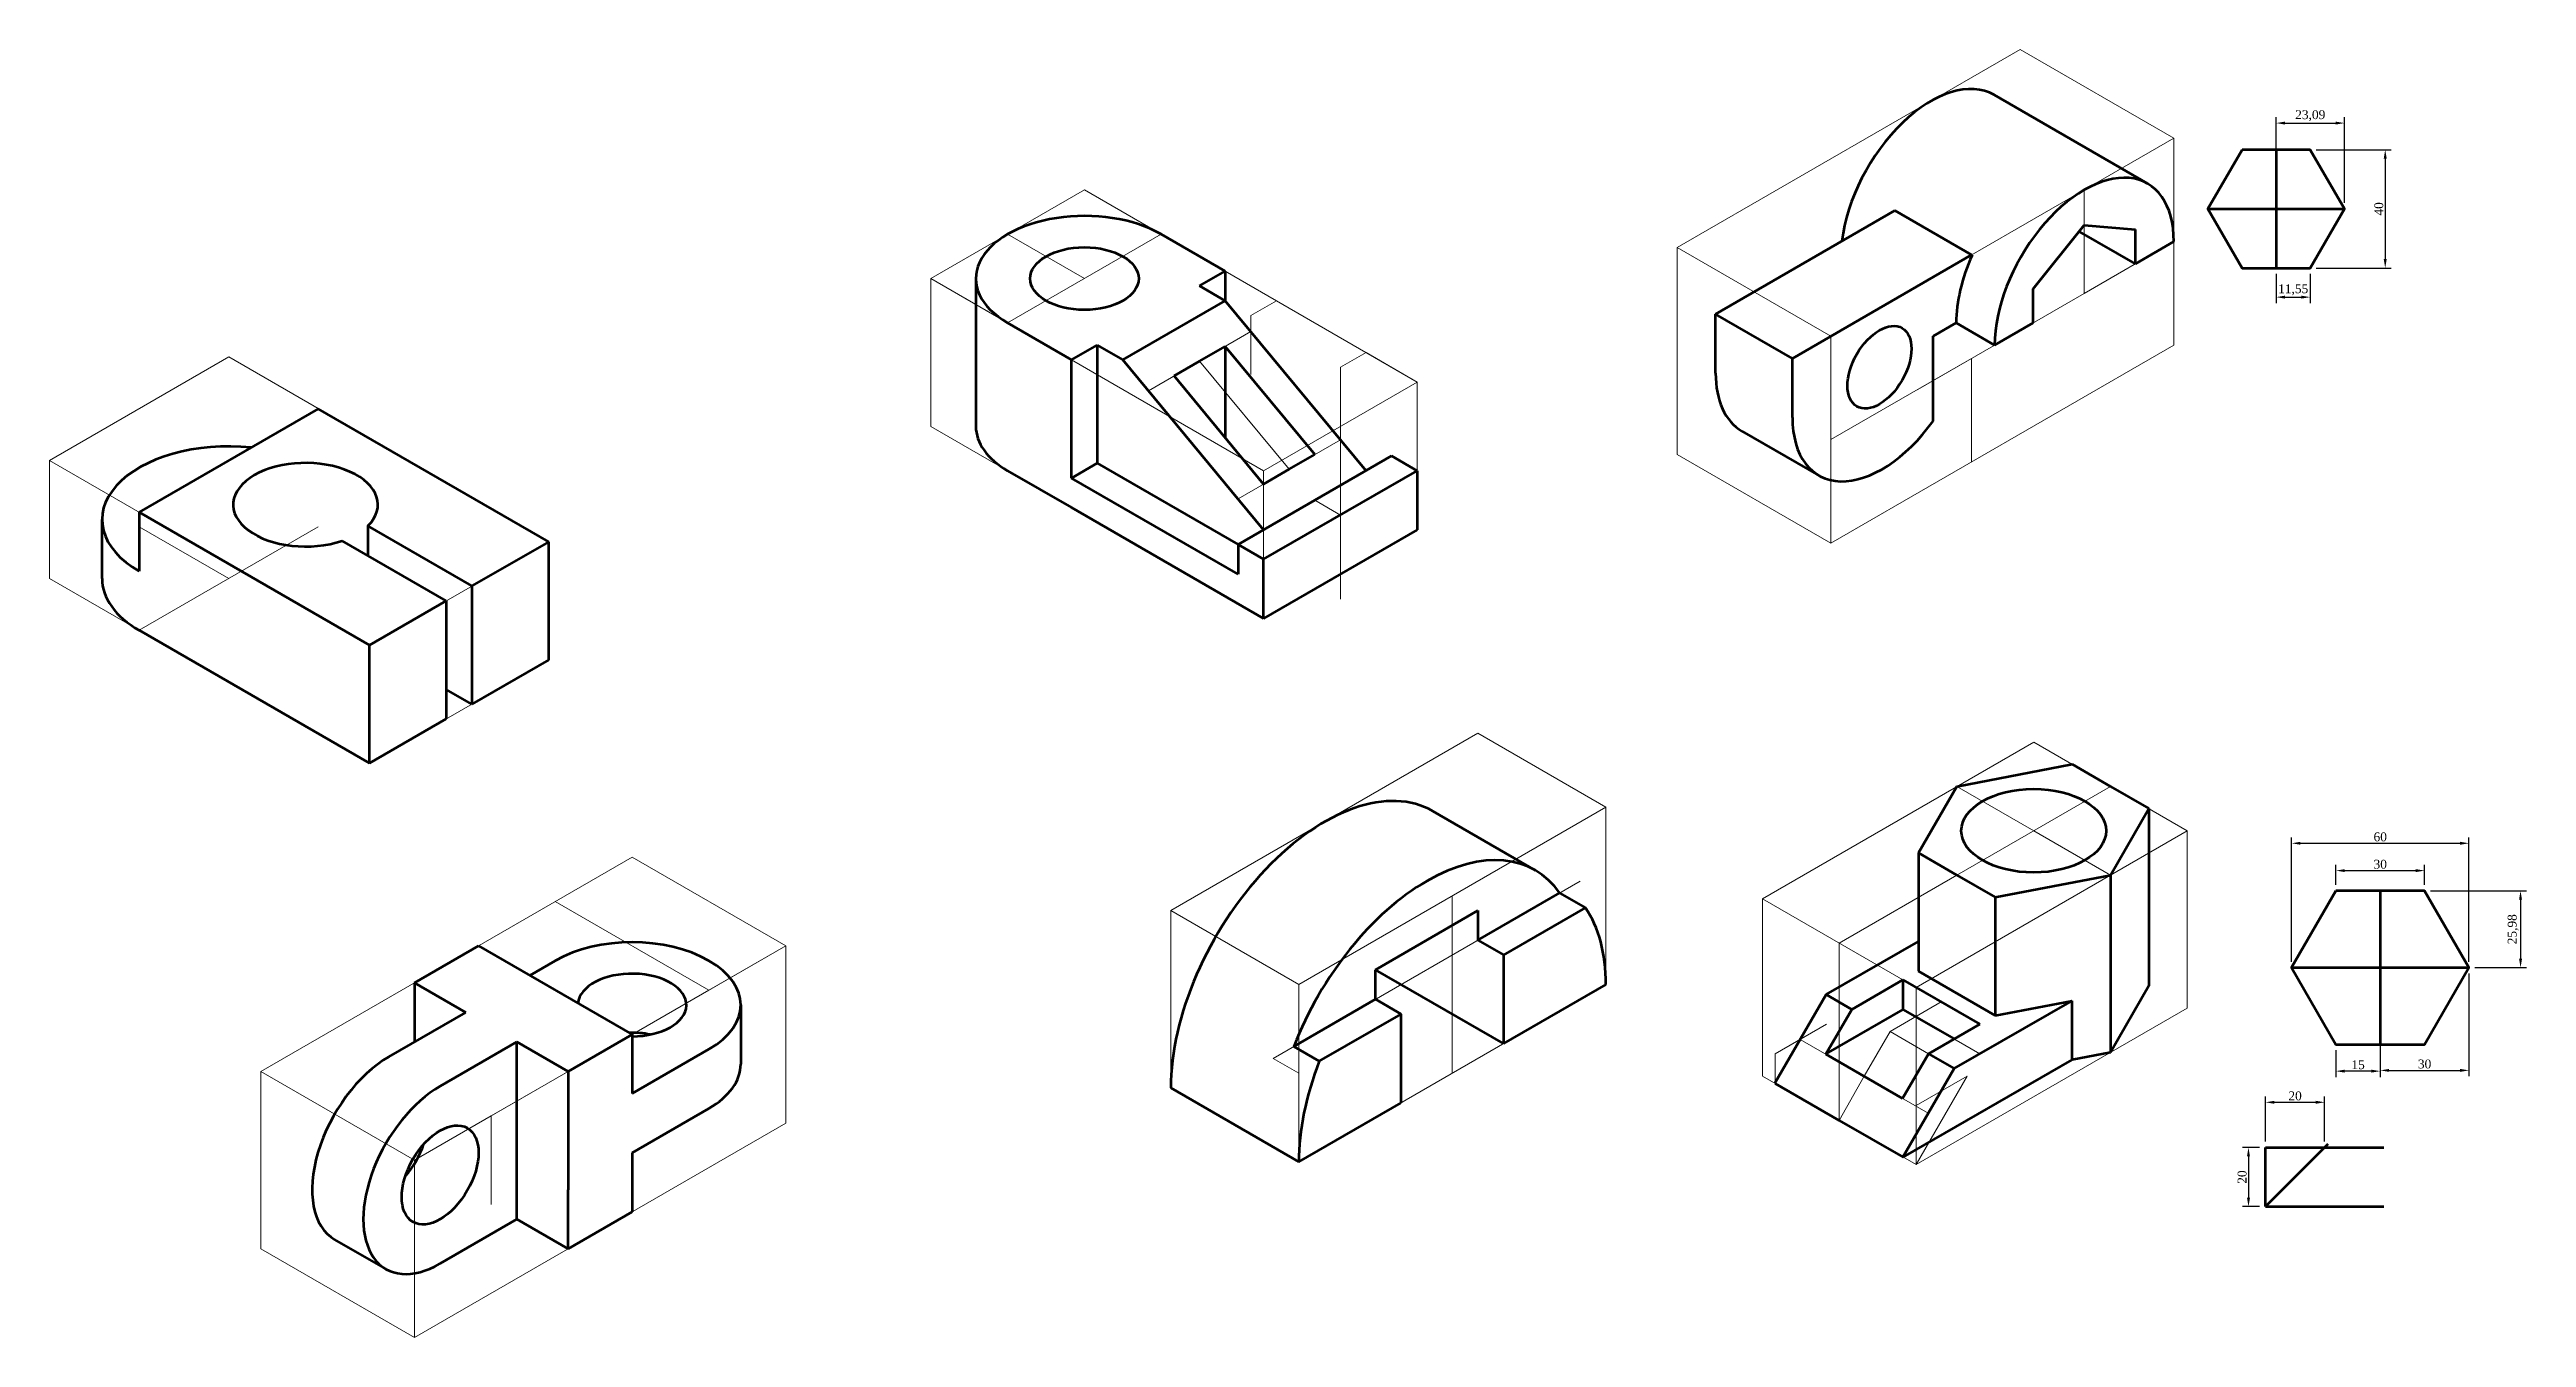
# Model space of a CAD drawing. Header units: millimetres. Extents: x 2048 to 5316, y 978 to 2109.
# Drawn here: x 3875 to 4713, y 1548 to 1984 of the extents above; entities that cross this region are included whole.
import ezdxf

# ---------------------------------------------------------------- set-up
doc = ezdxf.new("R2010")
doc.units = ezdxf.units.MM
for name, color, linetype, lineweight in [('Dark', 2, 'Continuous', 60), ('Light', 4, 'Continuous', 5), ('Medium', 6, 'Continuous', 20)]:
    doc.layers.add(name, color=color, linetype=linetype, lineweight=lineweight)
doc.styles.get("Standard").update_dxf_attribs({"font": 'times.ttf'})
doc.dimstyles.new('ISO-25', dxfattribs={"dimtxt": 3, "dimasz": 3, "dimexe": 2, "dimexo": 2, "dimtad": 1, "dimtoh": 1, "dimtxsty": 'Standard', "dimcen": 2.5, "dimadec": 0, "dimazin": 0, "dimtfac": 1, "dimtmove": 0, "dimatfit": 2, "dimfxl": 1, "dimarcsym": 0})

msp = doc.modelspace()

# ---------------------------------------------------------------- blocks, each defined once
blk = doc.blocks.new('*D37')
at = {"layer": 'Dark', "color": 0, "lineweight": -2, "transparency": 16777216}
for p, q in [((4642.05, 1950.11), (4667.41, 1950.11)), ((4665.41, 1947.11), (4665.41, 1913.11)), ((4642.05, 1910.11), (4667.41, 1910.11))]:
    blk.add_line(p, q, dxfattribs=at)
at = {"layer": 'Dark', "color": 0, "transparency": 16777216}
for points in [[(4664.91, 1947.11), (4665.91, 1947.11), (4665.41, 1950.11)], [(4664.91, 1913.11), (4665.91, 1913.11), (4665.41, 1910.11)]]:
    blk.add_solid(points, dxfattribs=at)
at = {"layer": 'Defpoints', "color": 0, "transparency": 16777216}
for p in [(4640.05, 1950.11), (4640.05, 1910.11), (4665.41, 1910.11)]:
    blk.add_point(p, dxfattribs=at)
at = {"layer": 'Dark', "color": 0, "transparency": 16777216, "insert": (4663.26, 1930.11), "char_height": 3, "attachment_point": 5, "rotation": 90}
blk.add_mtext('40', dxfattribs=at)
blk = doc.blocks.new('*D38')
at = {"layer": 'Dark', "color": 0, "lineweight": -2, "transparency": 16777216}
for p, q in [((4628.5, 1932.11), (4628.5, 1961.15)), ((4651.6, 1932.11), (4651.6, 1961.15)), ((4631.5, 1959.15), (4648.6, 1959.15))]:
    blk.add_line(p, q, dxfattribs=at)
at = {"layer": 'Dark', "color": 0, "transparency": 16777216}
for points in [[(4631.5, 1959.65), (4631.5, 1958.65), (4628.5, 1959.15)], [(4648.6, 1959.65), (4648.6, 1958.65), (4651.6, 1959.15)]]:
    blk.add_solid(points, dxfattribs=at)
at = {"layer": 'Defpoints', "color": 0, "transparency": 16777216}
for p in [(4651.6, 1959.15), (4628.5, 1930.11), (4651.6, 1930.11)]:
    blk.add_point(p, dxfattribs=at)
at = {"layer": 'Dark', "color": 0, "transparency": 16777216, "insert": (4640.05, 1961.64), "char_height": 3, "attachment_point": 5}
blk.add_mtext('23,09', dxfattribs=at)
blk = doc.blocks.new('*D39')
at = {"layer": 'Dark', "color": 0, "lineweight": -2, "transparency": 16777216}
for p, q in [((4628.5, 1908.11), (4628.5, 1898.25)), ((4640.05, 1908.11), (4640.05, 1898.25)), ((4631.5, 1900.25), (4637.05, 1900.25))]:
    blk.add_line(p, q, dxfattribs=at)
at = {"layer": 'Dark', "color": 0, "transparency": 16777216}
for points in [[(4631.5, 1900.75), (4631.5, 1899.75), (4628.5, 1900.25)], [(4637.05, 1900.75), (4637.05, 1899.75), (4640.05, 1900.25)]]:
    blk.add_solid(points, dxfattribs=at)
at = {"layer": 'Defpoints', "color": 0, "transparency": 16777216}
for p in [(4628.5, 1910.11), (4640.05, 1910.11), (4640.05, 1900.25)]:
    blk.add_point(p, dxfattribs=at)
at = {"layer": 'Dark', "color": 0, "transparency": 16777216, "insert": (4634.28, 1902.74), "char_height": 3, "attachment_point": 5}
blk.add_mtext('11,55', dxfattribs=at)
blk = doc.blocks.new('*D40')
at = {"layer": 'Dark', "color": 0, "lineweight": -2, "transparency": 16777216}
for p, q in [((4648.73, 1701.35), (4648.73, 1708.2)), ((4651.73, 1706.2), (4675.73, 1706.2)), ((4678.73, 1701.35), (4678.73, 1708.2))]:
    blk.add_line(p, q, dxfattribs=at)
at = {"layer": 'Dark', "color": 0, "transparency": 16777216}
for points in [[(4651.73, 1706.7), (4651.73, 1705.7), (4648.73, 1706.2)], [(4675.73, 1706.7), (4675.73, 1705.7), (4678.73, 1706.2)]]:
    blk.add_solid(points, dxfattribs=at)
at = {"layer": 'Defpoints', "color": 0, "transparency": 16777216}
for p in [(4678.73, 1706.2), (4648.73, 1699.35), (4678.73, 1699.35)]:
    blk.add_point(p, dxfattribs=at)
at = {"layer": 'Dark', "color": 0, "transparency": 16777216, "insert": (4663.73, 1708.35), "char_height": 3, "attachment_point": 5}
blk.add_mtext('30', dxfattribs=at)
blk = doc.blocks.new('*D41')
at = {"layer": 'Dark', "color": 0, "lineweight": -2, "transparency": 16777216}
for p, q in [((4633.73, 1675.37), (4633.73, 1717.45)), ((4636.73, 1715.45), (4690.73, 1715.45)), ((4693.73, 1675.37), (4693.73, 1717.45))]:
    blk.add_line(p, q, dxfattribs=at)
at = {"layer": 'Dark', "color": 0, "transparency": 16777216}
for points in [[(4636.73, 1715.95), (4636.73, 1714.95), (4633.73, 1715.45)], [(4690.73, 1715.95), (4690.73, 1714.95), (4693.73, 1715.45)]]:
    blk.add_solid(points, dxfattribs=at)
at = {"layer": 'Defpoints', "color": 0, "transparency": 16777216}
for p in [(4693.73, 1715.45), (4633.73, 1673.37), (4693.73, 1673.37)]:
    blk.add_point(p, dxfattribs=at)
at = {"layer": 'Dark', "color": 0, "transparency": 16777216, "insert": (4663.73, 1717.6), "char_height": 3, "attachment_point": 5}
blk.add_mtext('60', dxfattribs=at)
blk = doc.blocks.new('*D42')
at = {"layer": 'Dark', "color": 0, "lineweight": -2, "transparency": 16777216}
for p, q in [((4680.73, 1699.35), (4713.19, 1699.35)), ((4711.19, 1696.35), (4711.19, 1676.37)), ((4695.73, 1673.37), (4713.19, 1673.37))]:
    blk.add_line(p, q, dxfattribs=at)
at = {"layer": 'Dark', "color": 0, "transparency": 16777216}
for points in [[(4710.69, 1696.35), (4711.69, 1696.35), (4711.19, 1699.35)], [(4710.69, 1676.37), (4711.69, 1676.37), (4711.19, 1673.37)]]:
    blk.add_solid(points, dxfattribs=at)
at = {"layer": 'Defpoints', "color": 0, "transparency": 16777216}
for p in [(4678.73, 1699.35), (4693.73, 1673.37), (4711.19, 1673.37)]:
    blk.add_point(p, dxfattribs=at)
at = {"layer": 'Dark', "color": 0, "transparency": 16777216, "insert": (4708.7, 1686.36), "char_height": 3, "attachment_point": 5, "rotation": 90}
blk.add_mtext('25,98', dxfattribs=at)
blk = doc.blocks.new('*D43')
at = {"layer": 'Dark', "color": 0, "lineweight": -2, "transparency": 16777216}
for p, q in [((4648.73, 1645.39), (4648.73, 1636.35)), ((4663.73, 1645.39), (4663.73, 1636.35)), ((4660.73, 1638.35), (4651.73, 1638.35))]:
    blk.add_line(p, q, dxfattribs=at)
at = {"layer": 'Dark', "color": 0, "transparency": 16777216}
for points in [[(4651.73, 1638.85), (4651.73, 1637.85), (4648.73, 1638.35)], [(4660.73, 1638.85), (4660.73, 1637.85), (4663.73, 1638.35)]]:
    blk.add_solid(points, dxfattribs=at)
at = {"layer": 'Defpoints', "color": 0, "transparency": 16777216}
for p in [(4648.73, 1647.39), (4663.73, 1647.39), (4648.73, 1638.35)]:
    blk.add_point(p, dxfattribs=at)
at = {"layer": 'Dark', "color": 0, "transparency": 16777216, "insert": (4656.23, 1640.5), "char_height": 3, "attachment_point": 5}
blk.add_mtext('15', dxfattribs=at)
blk = doc.blocks.new('*D44')
at = {"layer": 'Dark', "color": 0, "lineweight": -2, "transparency": 16777216}
for p, q in [((4663.73, 1671.37), (4663.73, 1636.6)), ((4693.73, 1671.37), (4693.73, 1636.6)), ((4666.73, 1638.6), (4690.73, 1638.6))]:
    blk.add_line(p, q, dxfattribs=at)
at = {"layer": 'Dark', "color": 0, "transparency": 16777216}
for points in [[(4666.73, 1639.1), (4666.73, 1638.1), (4663.73, 1638.6)], [(4690.73, 1639.1), (4690.73, 1638.1), (4693.73, 1638.6)]]:
    blk.add_solid(points, dxfattribs=at)
at = {"layer": 'Defpoints', "color": 0, "transparency": 16777216}
for p in [(4663.73, 1673.37), (4693.73, 1673.37), (4693.73, 1638.6)]:
    blk.add_point(p, dxfattribs=at)
at = {"layer": 'Dark', "color": 0, "transparency": 16777216, "insert": (4678.73, 1640.75), "char_height": 3, "attachment_point": 5}
blk.add_mtext('30', dxfattribs=at)
blk = doc.blocks.new('*D45')
at = {"layer": 'Dark', "color": 0, "lineweight": -2, "transparency": 16777216}
for p, q in [((4624.91, 1614.51), (4624.91, 1629.81)), ((4627.91, 1627.81), (4641.91, 1627.81)), ((4644.91, 1614.51), (4644.91, 1629.81))]:
    blk.add_line(p, q, dxfattribs=at)
at = {"layer": 'Dark', "color": 0, "transparency": 16777216}
for points in [[(4627.91, 1628.31), (4627.91, 1627.31), (4624.91, 1627.81)], [(4641.91, 1628.31), (4641.91, 1627.31), (4644.91, 1627.81)]]:
    blk.add_solid(points, dxfattribs=at)
at = {"layer": 'Defpoints', "color": 0, "transparency": 16777216}
for p in [(4644.91, 1627.81), (4624.91, 1612.51), (4644.91, 1612.51)]:
    blk.add_point(p, dxfattribs=at)
at = {"layer": 'Dark', "color": 0, "transparency": 16777216, "insert": (4634.91, 1629.96), "char_height": 3, "attachment_point": 5}
blk.add_mtext('20', dxfattribs=at)
blk = doc.blocks.new('*D46')
at = {"layer": 'Dark', "color": 0, "lineweight": -2, "transparency": 16777216}
for p, q in [((4622.91, 1612.51), (4617.15, 1612.51)), ((4619.15, 1609.51), (4619.15, 1595.51)), ((4622.91, 1592.51), (4617.15, 1592.51))]:
    blk.add_line(p, q, dxfattribs=at)
at = {"layer": 'Dark', "color": 0, "transparency": 16777216}
for points in [[(4618.65, 1609.51), (4619.65, 1609.51), (4619.15, 1612.51)], [(4618.65, 1595.51), (4619.65, 1595.51), (4619.15, 1592.51)]]:
    blk.add_solid(points, dxfattribs=at)
at = {"layer": 'Defpoints', "color": 0, "transparency": 16777216}
for p in [(4624.91, 1612.51), (4619.15, 1592.51), (4624.91, 1592.51)]:
    blk.add_point(p, dxfattribs=at)
at = {"layer": 'Dark', "color": 0, "transparency": 16777216, "insert": (4617, 1602.51), "char_height": 3, "attachment_point": 5, "rotation": 90}
blk.add_mtext('20', dxfattribs=at)

# ---------------------------------------------------------------- dimensions: what is measured, and where the dimension line sits
at = {"layer": 'Dark'}
for base, p1, p2, picture, middle in [((4651.597, 1959.15), (4628.503, 1930.106), (4651.597, 1930.106), '*D38', (4640.05, 1961.644)), ((4640.05, 1900.25), (4628.503, 1910.106), (4640.05, 1910.106), '*D39', (4634.277, 1902.744)), ((4693.728, 1715.449), (4633.728, 1673.368), (4693.728, 1673.368), '*D41', (4663.728, 1717.6)), ((4678.728, 1706.2), (4648.728, 1699.349), (4678.728, 1699.349), '*D40', (4663.728, 1708.351)), ((4693.728, 1638.603), (4663.728, 1673.368), (4693.728, 1673.368), '*D44', (4678.728, 1640.754)), ((4648.728, 1638.353), (4663.728, 1647.387), (4648.728, 1647.387), '*D43', (4656.228, 1640.504)), ((4644.906, 1627.812), (4624.906, 1612.505), (4644.906, 1612.505), '*D45', (4634.906, 1629.963))]:
    dim = msp.add_linear_dim(base=base, p1=p1, p2=p2, dimstyle='ISO-25', dxfattribs=at)
    dim.commit()
    dim.dimension.update_dxf_attribs({"geometry": picture, "text_midpoint": middle})
for base, p1, p2, picture, middle in [((4665.414, 1910.106), (4640.05, 1950.106), (4640.05, 1910.106), '*D37', (4663.263, 1930.106)), ((4711.193, 1673.368), (4678.728, 1699.349), (4693.728, 1673.368), '*D42', (4708.699, 1686.358)), ((4619.154, 1592.505), (4624.906, 1612.505), (4624.906, 1592.505), '*D46', (4617.003, 1602.505))]:
    dim = msp.add_linear_dim(base=base, p1=p1, p2=p2, angle=90, dimstyle='ISO-25', dxfattribs=at)
    dim.commit()
    dim.dimension.update_dxf_attribs({"geometry": picture, "text_midpoint": middle})

# ---------------------------------------------------------------- linework, layer by layer
at = {"layer": 'Dark'}
for p, q in [((4533.059, 1968.659), (4585.021, 1938.659)), ((4628.503, 1950.106), (4628.503, 1910.106)), ((4438.88, 1894.536), (4499.502, 1929.536)), ((4499.502, 1929.536), (4525.483, 1914.536)), ((4605.409, 1930.106), (4651.597, 1930.106)), ((4251.322, 1921.532), (4272.972, 1909.032)), ((4546.267, 1903.086), (4563.588, 1924.626)), ((4580.908, 1911.536), (4561.891, 1922.516)), ((4563.588, 1924.626), (4580.908, 1923.086)), ((4580.908, 1911.536), (4580.908, 1923.086)), ((4593.899, 1919.036), (4580.908, 1911.536)), ((4464.861, 1879.536), (4525.483, 1914.536)), ((4188.599, 1906.532), (4188.599, 1856.532)), ((4264.312, 1904.032), (4272.972, 1909.032)), ((4272.972, 1899.032), (4264.312, 1904.032)), ((4272.972, 1909.032), (4272.972, 1899.032)), ((4546.267, 1891.536), (4546.267, 1903.086)), ((4238.331, 1879.032), (4272.972, 1899.032)), ((4320.604, 1841.532), (4272.972, 1899.032)), ((4438.88, 1874.536), (4438.88, 1894.536)), ((4464.861, 1879.536), (4438.88, 1894.536)), ((4199.36, 1891.532), (4221.011, 1879.032)), ((4512.492, 1887.036), (4520.286, 1891.536)), ((4512.492, 1858.313), (4512.492, 1887.036)), ((4533.277, 1884.036), (4520.286, 1891.536)), ((4533.277, 1884.036), (4546.267, 1891.536)), ((4221.011, 1879.032), (4229.671, 1884.032)), ((4221.011, 1839.032), (4221.011, 1879.032)), ((4229.671, 1884.032), (4238.331, 1879.032)), ((4229.671, 1884.032), (4229.671, 1844.032)), ((4285.963, 1821.532), (4238.331, 1879.032)), ((4264.312, 1878.577), (4255.652, 1873.577)), ((4264.312, 1878.577), (4272.972, 1883.577)), ((4272.972, 1883.577), (4303.283, 1846.986)), ((4272.972, 1883.577), (4272.972, 1852.668)), ((4464.861, 1859.536), (4464.861, 1879.536)), ((4285.963, 1836.986), (4255.652, 1873.577)), ((3966.145, 1862.508), (3905.524, 1827.508)), ((4044.088, 1817.508), (3966.145, 1862.508)), ((4447.758, 1854.913), (4473.739, 1839.913)), ((4229.671, 1844.032), (4221.011, 1839.032)), ((4229.671, 1844.032), (4277.303, 1816.532)), ((4277.303, 1816.532), (4329.264, 1846.532)), ((4294.623, 1841.986), (4303.283, 1846.986)), ((4329.264, 1846.532), (4337.924, 1841.532)), ((4199.36, 1841.532), (4221.011, 1829.032)), ((4277.303, 1806.532), (4221.011, 1839.032)), ((4294.623, 1841.986), (4285.963, 1836.986)), ((4285.963, 1811.532), (4337.924, 1841.532)), ((4337.924, 1841.532), (4337.924, 1821.532)), ((3983.466, 1782.508), (3905.524, 1827.508)), ((3905.524, 1827.508), (3905.524, 1807.508)), ((4221.011, 1829.032), (4242.662, 1816.532)), ((3892.968, 1805.008), (3892.968, 1825.008)), ((4018.107, 1802.508), (3982.916, 1822.826)), ((3982.916, 1822.826), (3982.916, 1812.826)), ((4337.924, 1821.532), (4285.963, 1791.532)), ((4009.447, 1797.508), (3974.256, 1817.826)), ((4044.088, 1817.508), (4018.107, 1802.508)), ((4044.088, 1777.508), (4044.088, 1817.508)), ((4242.662, 1816.532), (4285.963, 1791.532)), ((4285.963, 1811.532), (4277.303, 1816.532)), ((4277.303, 1816.532), (4277.303, 1806.532)), ((4285.963, 1791.532), (4285.963, 1811.532)), ((3905.524, 1807.508), (3905.524, 1807.508)), ((4018.107, 1802.508), (4018.107, 1762.508)), ((3983.466, 1782.508), (4009.447, 1797.508)), ((4009.447, 1797.508), (4009.447, 1757.508)), ((3983.466, 1742.508), (3905.524, 1787.508)), ((3983.466, 1742.508), (3983.466, 1782.508)), ((4044.088, 1777.508), (4018.107, 1762.508)), ((4018.107, 1762.508), (4009.447, 1767.508)), ((3983.466, 1742.508), (4009.447, 1757.508)), ((4507.515, 1712.192), (4520.506, 1734.692)), ((4520.506, 1734.692), (4559.477, 1742.192)), ((4572.467, 1734.692), (4559.477, 1742.192)), ((4572.467, 1734.692), (4585.458, 1727.192)), ((4343.241, 1726.296), (4377.882, 1706.296)), ((4572.467, 1704.692), (4585.458, 1727.192)), ((4585.458, 1727.192), (4585.458, 1667.192)), ((4520.506, 1704.692), (4507.515, 1712.192)), ((4507.515, 1712.192), (4507.515, 1672.192)), ((4520.506, 1704.692), (4533.496, 1697.192)), ((4533.496, 1697.192), (4572.467, 1704.692)), ((4572.467, 1704.692), (4572.467, 1644.692)), ((4358.46, 1682.656), (4386.139, 1698.637)), ((4367.12, 1677.597), (4394.842, 1693.576)), ((4386.182, 1698.576), (4386.182, 1698.576)), ((4386.182, 1698.576), (4394.842, 1693.576)), ((4533.496, 1697.192), (4533.496, 1657.192)), ((4663.728, 1699.349), (4663.728, 1647.387)), ((4323.819, 1672.656), (4358.46, 1692.656)), ((4358.46, 1692.656), (4358.46, 1682.656)), ((3998.69, 1668.229), (4020.341, 1680.729)), ((4020.341, 1680.729), (4072.302, 1650.729)), ((4358.46, 1682.656), (4367.12, 1677.656)), ((4367.12, 1677.656), (4367.12, 1647.656)), ((4476.262, 1664.256), (4507.515, 1682.215)), ((4016.01, 1658.229), (3998.69, 1668.229)), ((3998.69, 1668.229), (3998.69, 1648.229)), ((4046.321, 1675.729), (4037.661, 1670.729)), ((4323.819, 1662.656), (4323.819, 1672.656)), ((4367.12, 1647.656), (4323.819, 1672.656)), ((4401.761, 1667.656), (4367.12, 1647.656)), ((4484.922, 1659.256), (4502.243, 1669.256)), ((4502.243, 1669.256), (4528.224, 1654.256)), ((4502.243, 1669.256), (4502.243, 1659.256)), ((4507.515, 1672.192), (4533.496, 1657.192)), ((4633.728, 1673.368), (4693.728, 1673.368)), ((4109.044, 1660.729), (4109.044, 1640.729)), ((4296.139, 1646.675), (4323.819, 1662.656)), ((4332.479, 1657.63), (4323.819, 1662.656)), ((4476.262, 1664.256), (4458.942, 1634.256)), ((4476.169, 1644.093), (4484.922, 1659.256)), ((4502.243, 1659.256), (4476.169, 1644.202)), ((4484.922, 1659.256), (4476.262, 1664.256)), ((4502.243, 1659.256), (4519.563, 1649.256)), ((4519.563, 1639.256), (4559.477, 1662.192)), ((4533.496, 1657.192), (4559.477, 1662.192)), ((4559.477, 1642.192), (4559.477, 1662.192)), ((4585.458, 1667.192), (4572.467, 1644.692)), ((3990.03, 1643.229), (4016.01, 1658.229)), ((4304.799, 1641.675), (4332.479, 1657.63)), ((4332.479, 1627.656), (4332.479, 1657.63)), ((4510.903, 1644.256), (4528.224, 1654.256)), ((4007.35, 1633.229), (4033.331, 1648.229)), ((4033.331, 1588.229), (4033.331, 1648.229)), ((4033.331, 1648.229), (4050.651, 1638.229)), ((4050.651, 1638.229), (4072.302, 1650.729)), ((4072.302, 1650.729), (4072.302, 1630.729)), ((4098.283, 1645.729), (4072.302, 1630.729)), ((4296.139, 1646.675), (4304.799, 1641.675)), ((4476.169, 1644.093), (4502.149, 1629.093)), ((4502.149, 1629.093), (4510.903, 1644.256)), ((4510.903, 1644.256), (4519.563, 1639.256)), ((4572.467, 1644.692), (4559.477, 1642.192)), ((4050.651, 1638.229), (4050.651, 1618.229)), ((4480.686, 1621.702), (4459.035, 1634.202)), ((4519.563, 1639.256), (4502.243, 1609.256)), ((4502.337, 1609.202), (4559.477, 1642.192)), ((4098.283, 1625.729), (4072.302, 1610.729)), ((4297.838, 1607.656), (4254.537, 1632.656)), ((4297.838, 1607.656), (4332.479, 1627.656)), ((4050.651, 1618.229), (4050.651, 1598.229)), ((4480.686, 1621.702), (4502.337, 1609.202)), ((4072.302, 1610.729), (4072.302, 1590.729)), ((4624.906, 1592.505), (4646.119, 1613.719)), ((4624.906, 1592.505), (4624.906, 1612.505)), ((4624.906, 1612.505), (4664.906, 1612.505)), ((4050.651, 1578.229), (4050.651, 1598.229)), ((4624.906, 1592.505), (4664.906, 1592.505)), ((4007.35, 1573.229), (4033.331, 1588.229)), ((4033.331, 1588.229), (4050.651, 1578.229)), ((4072.302, 1590.729), (4050.651, 1578.229)), ((3988.979, 1571.409), (3971.658, 1581.409))]:
    msp.add_line(p, q, dxfattribs=at)
for points in [[(4616.956, 1950.106), (4605.409, 1930.106), (4616.956, 1910.106), (4640.05, 1910.106), (4651.597, 1930.106), (4640.05, 1950.106)], [(4648.728, 1699.349), (4633.728, 1673.368), (4648.728, 1647.387), (4678.728, 1647.387), (4693.728, 1673.368), (4678.728, 1699.349)]]:
    msp.add_lwpolyline(points, close=True, dxfattribs=at)
for centre, major_axis, start_param, end_param in [((4511.626, 1931.536), (-21.433, -37.123), 9.424778, 11.6376249), ((4563.588, 1901.536), (-21.433, -37.123), 8.6393798, 11.7809725), ((4225.341, 1906.532), (-36.742, 0), 3.9269908, 7.0685835), ((4550.597, 1909.036), (-21.433, -37.123), 11.1772231, 11.7809725), ((4469.191, 1892.036), (-21.433, -37.123), 5.4977871, 6.2831853), ((4225.341, 1856.532), (-36.742, 0), 6.2831853, 7.0685835), ((4495.172, 1877.036), (-21.433, -37.123), 5.4977871, 7.676829), ((3935.835, 1825.008), (-42.866, 0), 4.5352364, 7.0685835), ((3961.815, 1830.008), (-24.495, 0), 2.6088747, 8.3866995), ((3935.835, 1805.008), (-42.866, 0), 0, 0.7853982), ((4306.498, 1662.656), (-36.742, -63.64), 3.1415927, 5.4977871), ((4341.139, 1642.656), (-36.742, -63.64), 2.8781527, 4.9741884), ((4349.799, 1637.656), (-36.742, -63.64), 2.3561945, 2.8781527), ((4072.302, 1660.729), (-36.742, 0), 2.3561945, 5.4977871), ((4072.302, 1660.729), (-18.371, 0), 1.5707963, 6.2275148), ((4072.302, 1640.729), (-18.371, 0), 4.3725521, 4.7680595), ((3990.03, 1613.229), (-18.371, -31.82), 3.9269908, 6.2831853), ((4072.302, 1640.729), (-36.742, 0), 2.3561945, 3.1415927), ((4349.799, 1637.656), (-36.742, -63.64), 4.9741884, 5.4977871), ((4007.35, 1603.229), (-18.371, -31.82), 3.9269908, 7.0685835), ((3990.03, 1613.229), (-9.186, -15.91), 1.2309594, 1.9106332)]:
    msp.add_ellipse(centre, major_axis=major_axis, ratio=0.5773503, start_param=start_param, end_param=end_param, dxfattribs=at)
for centre, major_axis in [((4225.341, 1906.532), (-18.371, 0)), ((4494.306, 1876.536), (-7.655, -13.258)), ((4546.487, 1719.692), (-24.495, 0)), ((4007.35, 1603.229), (-9.186, -15.91))]:
    msp.add_ellipse(centre, major_axis=major_axis, ratio=0.5773503, dxfattribs=at)
at = {"layer": 'Light'}
for p, q in [((4425.89, 1917.036), (4541.937, 1984.036)), ((4541.937, 1984.036), (4593.899, 1954.036)), ((4593.899, 1954.036), (4477.851, 1887.036)), ((4593.899, 1884.036), (4593.899, 1954.036)), ((4173.38, 1906.532), (4225.341, 1936.532)), ((4225.341, 1936.532), (4337.924, 1871.532)), ((4425.89, 1847.036), (4425.89, 1917.036)), ((4425.89, 1917.036), (4477.851, 1887.036)), ((4173.38, 1856.532), (4173.38, 1906.532)), ((4173.38, 1906.532), (4285.963, 1841.532)), ((4477.851, 1887.036), (4477.851, 1817.036)), ((3935.835, 1880.008), (3875.213, 1845.008)), ((4044.088, 1817.508), (3935.835, 1880.008)), ((4477.851, 1817.036), (4593.899, 1884.036)), ((4337.924, 1871.532), (4285.963, 1841.532)), ((4337.924, 1821.532), (4337.924, 1871.532)), ((4285.963, 1791.532), (4173.38, 1856.532)), ((3875.213, 1805.008), (3875.213, 1845.008)), ((3875.213, 1845.008), (3983.466, 1782.508)), ((4477.851, 1817.036), (4425.89, 1847.036)), ((4285.963, 1841.532), (4285.963, 1791.532)), ((4285.963, 1791.532), (4337.924, 1821.532)), ((4044.088, 1817.508), (3983.466, 1782.508)), ((4044.088, 1777.508), (4044.088, 1817.508)), ((3983.466, 1742.508), (3875.213, 1805.008)), ((3983.466, 1782.508), (3983.466, 1742.508)), ((3983.466, 1742.508), (4044.088, 1777.508)), ((4254.537, 1692.656), (4358.46, 1752.656)), ((4358.46, 1752.656), (4401.761, 1727.656)), ((4454.705, 1696.702), (4546.487, 1749.692)), ((4546.487, 1749.692), (4598.448, 1719.692)), ((4401.761, 1727.656), (4297.838, 1667.656)), ((4401.761, 1667.656), (4401.761, 1727.656)), ((4598.448, 1719.692), (4506.667, 1666.702)), ((4598.448, 1659.692), (4598.448, 1719.692)), ((3946.728, 1638.229), (4072.302, 1710.729)), ((4072.302, 1710.729), (4124.264, 1680.729)), ((4454.705, 1636.702), (4454.705, 1696.702)), ((4454.705, 1696.702), (4506.667, 1666.702)), ((4254.537, 1632.656), (4254.537, 1692.656)), ((4254.537, 1692.656), (4297.838, 1667.656)), ((4124.264, 1680.729), (3998.69, 1608.229)), ((4124.264, 1620.729), (4124.264, 1680.729)), ((4297.838, 1607.656), (4401.761, 1667.656)), ((4297.838, 1667.656), (4297.838, 1607.656)), ((4506.667, 1666.702), (4506.667, 1606.702)), ((4506.667, 1606.702), (4598.448, 1659.692)), ((3946.728, 1578.229), (3946.728, 1638.229)), ((3946.728, 1638.229), (3998.69, 1608.229)), ((4506.667, 1606.702), (4454.705, 1636.702)), ((4297.838, 1607.656), (4254.537, 1632.656)), ((3998.69, 1548.229), (4124.264, 1620.729)), ((3998.69, 1608.229), (3998.69, 1548.229)), ((3998.69, 1548.229), (3946.728, 1578.229))]:
    msp.add_line(p, q, dxfattribs=at)
at = {"layer": 'Medium'}
for p, q in [((4563.588, 1901.536), (4563.588, 1936.536)), ((4199.36, 1891.532), (4251.322, 1921.532)), ((4225.341, 1906.532), (4199.36, 1921.532)), ((4563.588, 1901.536), (4563.588, 1924.626)), ((4593.899, 1919.036), (4563.588, 1901.536)), ((4593.899, 1884.036), (4593.899, 1919.036)), ((4173.38, 1906.532), (4199.36, 1891.532)), ((4290.293, 1899.032), (4281.633, 1894.032)), ((4281.633, 1894.032), (4281.633, 1874.032)), ((4320.604, 1881.532), (4290.293, 1899.032)), ((4563.588, 1901.536), (4507.296, 1869.036)), ((4281.633, 1888.577), (4246.992, 1868.577)), ((4264.312, 1878.577), (4294.623, 1841.986)), ((4320.604, 1881.532), (4311.944, 1876.532)), ((4337.924, 1871.532), (4320.604, 1881.532)), ((4508.162, 1869.536), (4525.483, 1879.536)), ((4525.483, 1879.536), (4525.483, 1844.536)), ((4311.944, 1876.532), (4311.944, 1798.036)), ((4477.851, 1852.036), (4508.162, 1869.536)), ((4311.944, 1851.986), (4277.303, 1831.986)), ((4477.851, 1817.036), (4477.851, 1852.036)), ((4303.283, 1831.532), (4320.604, 1841.532)), ((4303.283, 1831.532), (4285.963, 1821.532)), ((4311.944, 1826.532), (4303.283, 1831.532)), ((3905.524, 1787.508), (3966.145, 1822.508)), ((3935.835, 1805.008), (3905.524, 1822.508)), ((4572.467, 1734.692), (4520.506, 1704.692)), ((4546.487, 1719.692), (4520.506, 1734.692)), ((4546.487, 1719.692), (4572.467, 1704.692)), ((4289.178, 1642.656), (4393.101, 1702.656)), ((4520.506, 1704.692), (4480.686, 1681.702)), ((4098.283, 1665.729), (4046.321, 1695.729)), ((4349.799, 1697.656), (4349.799, 1637.656)), ((4323.819, 1672.656), (4358.46, 1692.656)), ((4358.46, 1692.656), (4358.46, 1682.656)), ((4124.264, 1680.729), (4098.283, 1665.729)), ((4358.46, 1682.656), (4367.12, 1677.656)), ((4367.12, 1677.656), (4367.12, 1647.656)), ((4480.686, 1681.702), (4480.686, 1621.702)), ((4323.819, 1662.656), (4323.819, 1672.656)), ((4098.283, 1665.729), (4072.302, 1650.729)), ((4332.479, 1657.656), (4323.819, 1662.656)), ((4497.913, 1651.756), (4515.233, 1661.756)), ((4515.233, 1651.756), (4502.243, 1659.256)), ((4332.479, 1627.656), (4332.479, 1657.656)), ((4459.035, 1644.202), (4476.356, 1654.202)), ((4489.159, 1636.593), (4497.913, 1651.756)), ((4497.913, 1651.756), (4510.903, 1644.256)), ((4515.233, 1651.756), (4528.224, 1644.256)), ((4297.838, 1637.656), (4289.178, 1642.656)), ((4459.035, 1634.202), (4459.035, 1644.202)), ((4467.508, 1649.093), (4510.81, 1624.093)), ((4024.671, 1623.229), (4050.651, 1638.229)), ((4297.838, 1607.656), (4297.838, 1637.656)), ((4480.686, 1621.702), (4489.159, 1636.593)), ((4506.667, 1626.702), (4523.987, 1636.702)), ((4523.987, 1636.702), (4506.667, 1606.702)), ((4506.667, 1606.702), (4506.667, 1626.702)), ((3998.69, 1608.229), (4024.671, 1623.229)), ((4024.671, 1623.229), (4024.671, 1593.229))]:
    msp.add_line(p, q, dxfattribs=at)

msp.set_redraw_order([(e.dxf.handle, doc.entitydb.next_handle()) for e in msp.query("TEXT MTEXT ATTDEF DIMENSION ARC_DIMENSION")])  # texts and dimensions are drawn at this point

doc.saveas('drawing.dxf')
